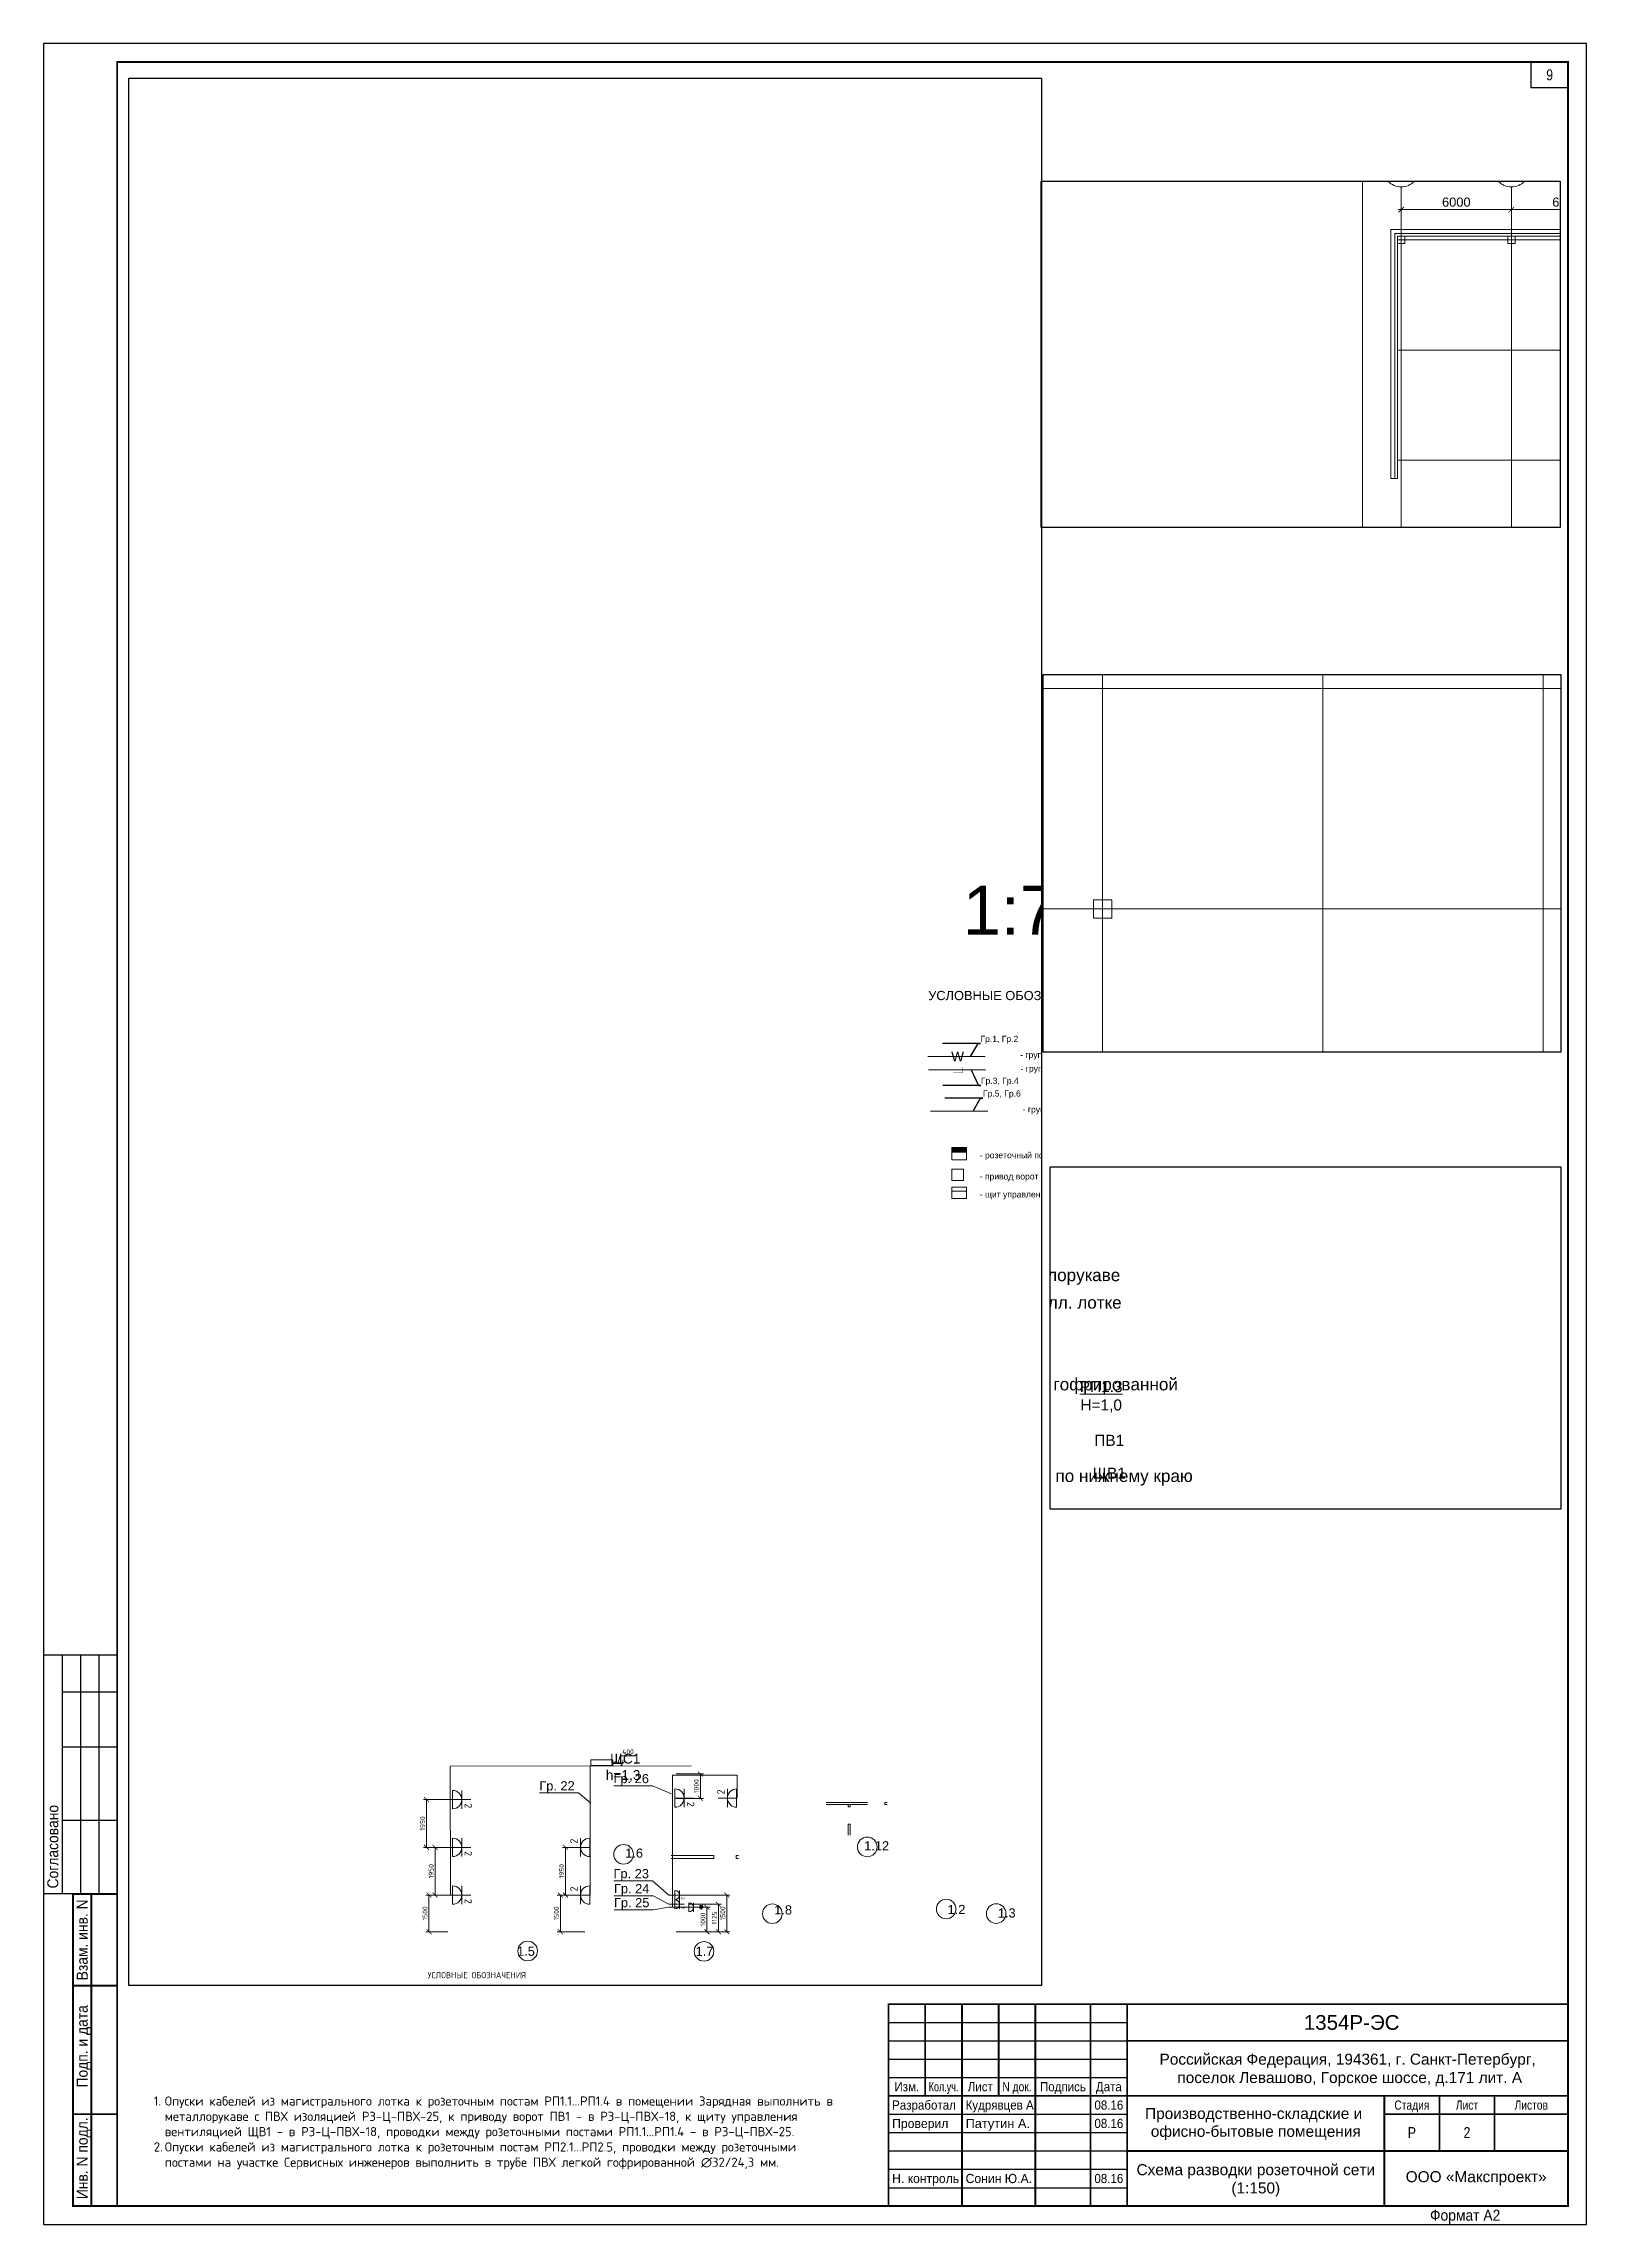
# Paper-space layout 'Стр9- ПЛАН РОЗЕТ' of a CAD drawing. Header units: millimetres. Extents: x 0 to 420, y 0 to 594.
# The model-space entities are those that its viewports show. They can reach past a viewport. Long polylines and large blocks are cut down to what shows.
import ezdxf
from ezdxf import colors
from ezdxf.entities.mleader import LeaderData, LeaderLine
from ezdxf.enums import TextEntityAlignment as Align
from ezdxf.math import Vec2, Vec3

# ---------------------------------------------------------------- set-up
doc = ezdxf.new("R2010")
doc.units = ezdxf.units.MM
doc.header["$PDMODE"] = 3
for name, pattern in [('ACAD_ISO04W100', [30, 24, -3, 0, -3]), ('PHANTOM2', [31.75, 15.875, -3.175, 3.175, -3.175, 3.175, -3.175]), ('осевая2', [28.575, 19.05, -3.175, 3.175, -3.175])]:
    doc.linetypes.add(name, pattern=pattern)
for name, color, linetype, lineweight in [('$Osveshenie', 240, 'Continuous', 15), ('$Оbорудование', 173, 'Continuous', 20), ('$Оbорудование @ 1', 173, 'Continuous', 20), ('$Оbорудование @ 150', 173, 'Continuous', 20), ('$Оbорудование @ 60', 173, 'Continuous', 20), ('1-Колонна', 244, 'Continuous', 60), ('1-Номр помещения', 173, 'Continuous', 20), ('1-Размеры', 251, 'Continuous', 15), ('1-Стена Газоbетонная', 194, 'Continuous', 60), ('1-Стена сэндвич-панель', 157, 'Continuous', 60), ('1-Цоколь', 249, 'Continuous', 15), ('Ось', 251, 'ACAD_ISO04W100', 9), ('Ось кр', 160, 'Continuous', 9), ('Таbлица текст', 251, 'Continuous', 15), ('ЭОМ_схема_т', 7, 'Continuous', 25)]:
    doc.layers.add(name, color=color, linetype=linetype, lineweight=lineweight)
for name, color, linetype in [('$TEXT', 250, 'Continuous'), ('$ФОРМАТКА', 7, 'Continuous'), ('1 этаж', 7, 'Continuous')]:
    doc.layers.add(name, color=color, linetype=linetype)
doc.layers.add('$Видовой Экран', color=41, linetype='Continuous', plot=False)
doc.styles.add('Arial', font='arial.ttf', dxfattribs={"height": 3.5})
doc.styles.add('Arial Annotative', font='arial.ttf', dxfattribs={"height": 2.5})
doc.styles.add('Arial-0', font='arial.ttf')
doc.styles.add('GOST_B', font='isocpeur.ttf', dxfattribs={"height": 2.5})
doc.styles.add('GOST_B 0.0', font='isocpeur.ttf')
doc.styles.add('Анно2.0', font='arial.ttf', dxfattribs={"height": 2})
doc.styles.add('Аннот2.5', font='arial.ttf', dxfattribs={"height": 2.5})
doc.styles.add('ГОСТ', font='isocpeur.ttf')
doc.dimstyles.new('100', dxfattribs={"dimscale": 100, "dimtxt": 2, "dimasz": 2, "dimexe": 1.25, "dimexo": 2, "dimtad": 1, "dimdec": 0, "dimtxsty": 'ГОСТ', "dimblk": 'ARCHTICK', "dimcen": 2.5, "dimadec": 0, "dimazin": 0, "dimtfac": 1, "dimtdec": 0, "dimtmove": 1, "dimatfit": 3, "dimfxl": 1, "dimtvp": 1, "dimtolj": 1, "dimtzin": 0, "dimarcsym": 0})
doc.dimstyles.new('АР-200', dxfattribs={"dimscale": 100, "dimtxt": 5, "dimasz": 3, "dimexe": 1.6, "dimexo": 1, "dimgap": 1.5, "dimtad": 1, "dimdec": 0, "dimdsep": 46, "dimtxsty": 'Arial-0', "dimblk": 'ARCHTICK', "dimcen": -4, "dimdle": 1.6, "dimclrd": 256, "dimclre": 256, "dimclrt": 256, "dimadec": 1, "dimazin": 0, "dimtfac": 1, "dimtdec": 0, "dimtmove": 1, "dimatfit": 3, "dimldrblk": 'ARCHTICK', "dimfxl": 1, "dimlwd": -1, "dimlwe": -1, "dimarcsym": 0})

psp = doc.layouts.new('Стр9- ПЛАН РОЗЕТ')

# ---------------------------------------------------------------- texts
at = {"layer": '$TEXT', "style": 'Arial'}
for s, p in [('Российская Федерация, 194361, г. Санкт-Петербург,', (355, 45)), (' поселок Левашово, Горское шоссе, д.171 лит. А', (355, 40)), ('Производственно-складские и ', (330, 30.21)), ('офисно-бытовые помещения', (330, 25.35))]:
    psp.add_text(s, height=3, dxfattribs=at).set_placement(p, align=Align.MIDDLE_CENTER)
at = {"layer": '$TEXT', "style": 'Arial', "width": 0.8}
psp.add_text('2', height=3, dxfattribs=at).set_placement((387.5, 25), align=Align.MIDDLE_CENTER)
at = {"layer": '$TEXT', "ltscale": 5, "style": 'Arial'}
for s, p in [('Схема разводки розеточной сети', (330, 14.9)), ('(1:150)', (330, 9.94))]:
    psp.add_text(s, height=3, dxfattribs=at).set_placement(p, align=Align.MIDDLE_CENTER)
at = {"layer": '$ФОРМАТКА', "linetype": 'Continuous', "style": 'Arial', "width": 0.8}
psp.add_text('9', height=3, dxfattribs=at).set_placement((410, 585.5), align=Align.MIDDLE_CENTER)
at = {"layer": '$ФОРМАТКА', "style": 'Arial', "width": 0.9}
psp.add_text('Согласовано', height=3, rotation=90, dxfattribs=at).set_placement((2.5, 91.5), align=Align.MIDDLE_LEFT)
for s, p in [('Взам. инв. N', (10.5, 77.5)), ('Подп. и дата', (10.5, 48.5)), ('Инв. N подл.', (10.5, 18))]:
    psp.add_text(s, height=3, rotation=90, dxfattribs=at).set_placement(p, align=Align.MIDDLE_CENTER)
at = {"layer": '$ФОРМАТКА', "style": 'Arial'}
for s, height, p in [('1354Р-ЭС', 4, (356.1, 55)), ('ООО «Макспроект»', 3, (390, 13))]:
    psp.add_text(s, height=height, dxfattribs=at).set_placement(p, align=Align.MIDDLE_CENTER)
for s, height, width, p in [('Изм.', 2.5, 0.9, (235, 37.5)), ('Кол.уч.', 2.5, 0.7, (245, 37.5)), ('Лист', 2.5, 0.9, (255, 37.5)), ('N док.', 2.5, 0.8, (265, 37.5)), ('Подпись', 2.5, 0.9, (277.5, 37.5)), ('Дата', 2.5, 0.9, (290, 37.5)), ('08.16', 2.5, 0.9, (290, 32.5)), ('Стадия', 2.5, 0.8, (372.5, 32.5)), ('Лист', 2.5, 0.8, (387.5, 32.5)), ('Листов', 2.5, 0.8, (405, 32.5)), ('08.16', 2.5, 0.9, (290, 27.5)), ('Р', 3, 0.8, (372.5, 25)), ('08.16', 2.5, 0.9, (290, 12.5)), ('Формат А2', 3, 0.9, (387, 2.5))]:
    psp.add_text(s, height=height, dxfattribs=dict(at, width=width)).set_placement(p, align=Align.MIDDLE_CENTER)
at = {"layer": '$ФОРМАТКА', "ltscale": 5, "style": 'Arial'}
for s, width, p in [('Разработал', 0.9, (231, 32.5)), ('Кудрявцев А.', 0.9, (251, 32.5)), ('Проверил', 0.95, (231, 27.5)), ('Н. контроль', 0.95, (231, 12.5)), ('Сонин Ю.А.', 0.95, (251, 12.5))]:
    psp.add_text(s, height=2.5, dxfattribs=dict(at, width=width)).set_placement(p, align=Align.MIDDLE_LEFT)
psp.add_text('Патутин А.', height=2.5, dxfattribs=at).set_placement((251, 27.5), align=Align.MIDDLE_LEFT)
at = {"layer": 'Таbлица текст', "color": 5, "insert": (30, 15), "char_height": 2.5, "attachment_point": 7, "style": 'GOST_B'}
psp.add_mtext_dynamic_manual_height_columns('\\pi-3,l3,t3,7.5;{\\C256;1.^IОпуски кабелей из магистрального лотка к розеточным постам РП1.1...РП1.4 в помещении Зарядная выполнить в металлорукаве с ПВХ изоляцией РЗ-Ц-ПВХ-25, к приводу ворот ПВ1 - в РЗ-Ц-ПВХ-18, к щиту управления вентиляцией ЩВ1 - в РЗ-Ц-ПВХ-18, проводки между розеточными постами РП1.1...РП1.4 - в РЗ-Ц-ПВХ-25.\\P2.^IОпуски кабелей из магистрального лотка к розеточным постам РП2.1...РП2.5, проводки между розеточными постами на участке Сервисных инженеров выполнить в трубе ПВХ легкой гофрированной ∅32/24,3 мм. }', width=184.7737, gutter_width=12.5, heights=[0], dxfattribs=at)

msp = doc.modelspace()

# ---------------------------------------------------------------- texts
at = {"layer": '$Osveshenie', "color": 7, "style": 'Аннот2.5'}
for s, p in [('- групповая линия в металлорукаве', (189779.1, -254219.8)), ('- групповая линия на металл. лотке', (189796, -254781.4)), ('- групповая линия в трубе гофрированной', (189880.6, -256450.8)), ('- групповая линия в трубе гофрированной', (189880.6, -256450.8))]:
    msp.add_text(s, height=250, dxfattribs=at).set_placement(p)
at = {"layer": '$Osveshenie', "color": 7, "insert": (187488.5, -254162.7), "char_height": 400, "width": 1563.282, "attachment_point": 6, "style": 'Анно2.0'}
msp.add_mtext('W', dxfattribs=at)
at = {"layer": '$Оbорудование', "color": 7, "char_height": 225, "width": 1192.659, "attachment_point": 8, "style": 'Анно2.0'}
for s, insert in [('{\\LРП1.3\\P}H=1,0', (195178.4, -256903.5)), ('ПВ1', (195343, -257584)), ('ЩВ1', (195343, -258320.4))]:
    msp.add_mtext(s, dxfattribs=dict(at, insert=insert))
at = {"color": 7, "lineweight": 0, "style": 'Аннот2.5'}
for s, p in [('- розеточный пост, высота установки по нижнему краю', (188127.1, -258322.3)), ('- привод ворот', (188127.1, -259188.7)), ('- щит управления вентиляцией', (188127.1, -259925))]:
    msp.add_text(s, height=250, dxfattribs=at).set_placement(p)
at = {"layer": '1 этаж', "color": 7, "lineweight": 25, "style": 'Аннот2.5'}
msp.add_text('УСЛОВНЫЕ ОБОЗНАЧЕНИЯ', height=375, dxfattribs=at).set_placement((186022.7, -251860.3))
at = {"layer": 'ЭОМ_схема_т', "color": 7, "transparency": 16777216, "insert": (190157, -248205.3), "char_height": 2000, "width": 3831.579, "attachment_point": 5, "style": 'Arial-0'}
msp.add_mtext('1:75', dxfattribs=at)

# ---------------------------------------------------------------- blocks, each defined once
blk = doc.blocks.new('_None')
blk = doc.blocks.new('234234234')
at = {"layer": '$Оbорудование'}
h = blk.add_hatch(color=256, dxfattribs=at)
h.dxf.hatch_style = 1
h.paths.add_polyline_path([(150, 125), (30, 25), (150, 25)], flags=17)
h.paths.add_polyline_path([(150, 125), (-150, 125), (-30, 25), (30, 25)])
h.paths.add_polyline_path([(-150, 125), (-150, 25), (-30, 25)])
blk.add_lwpolyline([(-150, -125), (150, -125), (150, 125), (-150, 125)], close=True, dxfattribs=at)
blk.add_lwpolyline([(-150, 125), (-150, 25), (150, 25)], dxfattribs=at)
blk = doc.blocks.new('оси круж')
blk.add_circle((0, 0), 1000)
at = {"style": 'Arial-0'}
blk.add_attdef('00', text='', height=700, dxfattribs=at).set_placement((-6, -339), align=Align.CENTER)
blk = doc.blocks.new('_ArchTick')
at = {"color": 0, "linetype": 'ByBlock', "const_width": 0.15}
blk.add_lwpolyline([(-0.5, -0.5), (0.5, 0.5)], dxfattribs=at)
blk = doc.blocks.new('*D132')
at = {"layer": '1-Размеры', "transparency": 16777216}
for p, q in [((231386, -218481), (231386, -219237)), ((237386, -218481), (237386, -219237)), ((231226, -219077), (237546, -219077))]:
    blk.add_line(p, q, dxfattribs=at)
at = {"layer": 'Defpoints', "color": 0, "transparency": 16777216}
for p in [(231386, -218381), (237386, -218381), (237386, -219077)]:
    blk.add_point(p, dxfattribs=at)
at = {"layer": '1-Размеры', "transparency": 16777216, "xscale": 300, "yscale": 300, "zscale": 300, "rotation": 180}
blk.add_blockref('_ArchTick', (231386, -219077), dxfattribs=at)
at = {"layer": '1-Размеры', "transparency": 16777216, "xscale": 300, "yscale": 300, "zscale": 300}
blk.add_blockref('_ArchTick', (237386, -219077), dxfattribs=at)
at = {"layer": '1-Размеры', "lineweight": 0, "transparency": 16777216, "insert": (234386, -218672), "char_height": 500, "attachment_point": 5, "style": 'Arial-0'}
blk.add_mtext('6000', dxfattribs=at)
blk = doc.blocks.new('*D133')
at = {"layer": '1-Размеры', "transparency": 16777216}
for p, q in [((225386, -218481), (225386, -219237)), ((231386, -218481), (231386, -219237)), ((225226, -219077), (231546, -219077))]:
    blk.add_line(p, q, dxfattribs=at)
at = {"layer": 'Defpoints', "color": 0, "transparency": 16777216}
for p in [(225386, -218381), (231386, -218381), (231386, -219077)]:
    blk.add_point(p, dxfattribs=at)
at = {"layer": '1-Размеры', "transparency": 16777216, "xscale": 300, "yscale": 300, "zscale": 300, "rotation": 180}
blk.add_blockref('_ArchTick', (225386, -219077), dxfattribs=at)
at = {"layer": '1-Размеры', "transparency": 16777216, "xscale": 300, "yscale": 300, "zscale": 300}
blk.add_blockref('_ArchTick', (231386, -219077), dxfattribs=at)
at = {"layer": '1-Размеры', "lineweight": 0, "transparency": 16777216, "insert": (228386, -218672), "char_height": 500, "attachment_point": 5, "style": 'Arial-0'}
blk.add_mtext('6000', dxfattribs=at)
blk = doc.blocks.new('$БлокРозеток 2п+PEскрыт_IP2X')
at = {"layer": '$Оbорудование', "lineweight": 20}
for points in [[(0, 0), (0, 5)], [(-2.5, 2.5), (2.5, 2.5)]]:
    blk.add_lwpolyline(points, dxfattribs=at)
blk.add_lwpolyline([(-2.5, 0, -1), (2.5, 0), (-2.5, 0)], format="xyb", dxfattribs=at)
at = {"style": 'GOST_B 0.0'}
blk.add_attdef('КОЛИЧЕСТВОРОЗЕТОК', text='', height=2, dxfattribs=at).set_placement((1, 2.7), align=Align.BOTTOM_LEFT)
blk = doc.blocks.new('$Розетка 2п+PEcкрыт_IP2x')
at = {"layer": '$Оbорудование', "lineweight": 20}
for points in [[(0, 0), (0, 5)], [(-2.5, 2.5), (2.5, 2.5)]]:
    blk.add_lwpolyline(points, dxfattribs=at)
blk.add_lwpolyline([(-2.5, 0, -1), (2.5, 0), (-2.5, 0)], format="xyb", dxfattribs=at)
blk = doc.blocks.new('*U184')
at = {"layer": '$Оbорудование @ 1', "rotation": 35.85142707695863}
blk.add_blockref('$Розетка 2п+PEcкрыт_IP2x', (156, 98), dxfattribs=at)
at = {"layer": '$Оbорудование @ 60', "xscale": 60, "yscale": 60, "zscale": 60, "rotation": 35.85142707695862}
blk.add_blockref('$Розетка 2п+PEcкрыт_IP2x', (156, 98), dxfattribs=at)
blk = doc.blocks.new('вывод кондиционер')
for p, q in [((-154, 471), (-124, 493)), ((-58, 493), (-27, 471)), ((-163, 373), (-174, 409)), ((-163, 373), (-163, 373)), ((-74, 334), (-110, 334)), ((-7, 409), (-19, 374))]:
    blk.add_line(p, q)
for points in [[(-113, 423), (-133, 446), (-147, 462), (-154, 471)], [(-124, 493), (-115, 479), (-104, 461), (-92, 438)], [(-92, 438), (-83, 456), (-72, 474), (-58, 493)], [(-27, 471), (-41, 452), (-55, 436), (-70, 422)], [(-174, 409), (-147, 417), (-127, 422), (-113, 423)], [(-104, 398), (-124, 388), (-144, 380), (-163, 373)], [(-110, 334), (-109, 365), (-107, 386), (-104, 398)], [(-19, 374), (-35, 379), (-55, 387), (-79, 398)], [(-79, 398), (-75, 371), (-73, 350), (-74, 334)], [(-70, 422), (-57, 421), (-35, 417), (-7, 409)]]:
    blk.add_open_spline(points, degree=3)
at = {"layer": '$Оbорудование', "color": 1, "linetype": 'ByBlock'}
blk.add_blockref('*U184', (0, 0), dxfattribs=at)
blk = doc.blocks.new('*D144')
at = {"layer": '$Оbорудование', "color": 0, "lineweight": -2, "transparency": 16777216}
for p, q in [((174284, -371661), (173395, -371661)), ((173520, -371661), (173520, -373161)), ((174284, -373161), (173395, -373161))]:
    blk.add_line(p, q, dxfattribs=at)
at = {"layer": 'Defpoints', "color": 0, "linetype": 'ByBlock', "transparency": 16777216}
for p in [(174484, -371661), (173520, -373161), (174484, -373161)]:
    blk.add_point(p, dxfattribs=at)
at = {"layer": '$Оbорудование', "color": 0, "linetype": 'ByBlock', "lineweight": -2, "transparency": 16777216, "xscale": 200, "yscale": 200, "zscale": 200}
for p, rotation in [((173520, -371661), 90), ((173520, -373161), 270)]:
    blk.add_blockref('_ArchTick', p, dxfattribs=dict(at, rotation=rotation))
at = {"layer": '$Оbорудование', "color": 0, "linetype": 'ByBlock', "transparency": 16777216, "insert": (173357, -372411), "char_height": 200, "attachment_point": 5, "rotation": 90, "style": 'ГОСТ'}
blk.add_mtext('\\A1;1500', dxfattribs=at)
blk = doc.blocks.new('*D145')
at = {"layer": '$Оbорудование', "color": 0, "lineweight": -2, "transparency": 16777216}
for p, q in [((174284, -369711), (173646, -369711)), ((173771, -371661), (173771, -369711)), ((174284, -371661), (173646, -371661))]:
    blk.add_line(p, q, dxfattribs=at)
at = {"layer": 'Defpoints', "color": 0, "linetype": 'ByBlock', "transparency": 16777216}
for p in [(173771, -369711), (174484, -369711), (174484, -371661)]:
    blk.add_point(p, dxfattribs=at)
at = {"layer": '$Оbорудование', "color": 0, "linetype": 'ByBlock', "lineweight": -2, "transparency": 16777216, "xscale": 200, "yscale": 200, "zscale": 200}
for p, rotation in [((173771, -369711), 90), ((173771, -371661), 270)]:
    blk.add_blockref('_ArchTick', p, dxfattribs=dict(at, rotation=rotation))
at = {"layer": '$Оbорудование', "color": 0, "linetype": 'ByBlock', "transparency": 16777216, "insert": (173608, -370686), "char_height": 200, "attachment_point": 5, "rotation": 90, "style": 'ГОСТ'}
blk.add_mtext('\\A1;1950', dxfattribs=at)
blk = doc.blocks.new('*D146')
at = {"layer": '$Оbорудование', "color": 0, "lineweight": -2, "transparency": 16777216}
for p, q in [((174284, -367761), (173294, -367761)), ((173419, -369711), (173419, -367761)), ((174284, -369711), (173294, -369711))]:
    blk.add_line(p, q, dxfattribs=at)
at = {"layer": 'Defpoints', "color": 0, "linetype": 'ByBlock', "transparency": 16777216}
for p in [(173419, -367761), (174484, -367761), (174484, -369711)]:
    blk.add_point(p, dxfattribs=at)
at = {"layer": '$Оbорудование', "color": 0, "linetype": 'ByBlock', "lineweight": -2, "transparency": 16777216, "xscale": 200, "yscale": 200, "zscale": 200}
for p, rotation in [((173419, -367761), 90), ((173419, -369711), 270)]:
    blk.add_blockref('_ArchTick', p, dxfattribs=dict(at, rotation=rotation))
at = {"layer": '$Оbорудование', "color": 0, "linetype": 'ByBlock', "transparency": 16777216, "insert": (173257, -368736), "char_height": 200, "attachment_point": 5, "rotation": 90, "style": 'ГОСТ'}
blk.add_mtext('\\A1;1950', dxfattribs=at)
blk = doc.blocks.new('*D148')
at = {"layer": '$Оbорудование', "color": 0, "lineweight": -2, "transparency": 16777216}
for p, q in [((179884, -371661), (178761, -371661)), ((178886, -373161), (178886, -371661)), ((179884, -373161), (178761, -373161))]:
    blk.add_line(p, q, dxfattribs=at)
at = {"layer": 'Defpoints', "color": 0, "linetype": 'ByBlock', "transparency": 16777216}
for p in [(178886, -371661), (180084, -371661), (180084, -373161)]:
    blk.add_point(p, dxfattribs=at)
at = {"layer": '$Оbорудование', "color": 0, "linetype": 'ByBlock', "lineweight": -2, "transparency": 16777216, "xscale": 200, "yscale": 200, "zscale": 200}
for p, rotation in [((178886, -371661), 90), ((178886, -373161), 270)]:
    blk.add_blockref('_ArchTick', p, dxfattribs=dict(at, rotation=rotation))
at = {"layer": '$Оbорудование', "color": 0, "linetype": 'ByBlock', "transparency": 16777216, "insert": (178724, -372411), "char_height": 200, "attachment_point": 5, "rotation": 90, "style": 'ГОСТ'}
blk.add_mtext('\\A1;1500', dxfattribs=at)
blk = doc.blocks.new('*D149')
at = {"layer": '$Оbорудование', "color": 0, "lineweight": -2, "transparency": 16777216}
for p, q in [((179884, -369711), (178973, -369711)), ((179098, -371661), (179098, -369711)), ((179884, -371661), (178973, -371661))]:
    blk.add_line(p, q, dxfattribs=at)
at = {"layer": 'Defpoints', "color": 0, "linetype": 'ByBlock', "transparency": 16777216}
for p in [(179098, -369711), (180084, -369711), (180084, -371661)]:
    blk.add_point(p, dxfattribs=at)
at = {"layer": '$Оbорудование', "color": 0, "linetype": 'ByBlock', "lineweight": -2, "transparency": 16777216, "xscale": 200, "yscale": 200, "zscale": 200}
for p, rotation in [((179098, -369711), 90), ((179098, -371661), 270)]:
    blk.add_blockref('_ArchTick', p, dxfattribs=dict(at, rotation=rotation))
at = {"layer": '$Оbорудование', "color": 0, "linetype": 'ByBlock', "transparency": 16777216, "insert": (178935, -370686), "char_height": 200, "attachment_point": 5, "rotation": 90, "style": 'ГОСТ'}
blk.add_mtext('\\A1;1950', dxfattribs=at)
blk = doc.blocks.new('*D147')
at = {"layer": '$Оbорудование', "color": 0, "lineweight": -2, "transparency": 16777216}
for p, q in [((184330, -372161), (184996, -372161)), ((184871, -373161), (184871, -372161)), ((183609, -373161), (184996, -373161))]:
    blk.add_line(p, q, dxfattribs=at)
at = {"layer": 'Defpoints', "color": 0, "linetype": 'ByBlock', "transparency": 16777216}
for p in [(184130, -372161), (184871, -372161), (183409, -373161)]:
    blk.add_point(p, dxfattribs=at)
at = {"layer": '$Оbорудование', "color": 0, "linetype": 'ByBlock', "lineweight": -2, "transparency": 16777216, "xscale": 200, "yscale": 200, "zscale": 200}
for p, rotation in [((184871, -372161), 90), ((184871, -373161), 270)]:
    blk.add_blockref('_ArchTick', p, dxfattribs=dict(at, rotation=rotation))
at = {"layer": '$Оbорудование', "color": 0, "linetype": 'ByBlock', "transparency": 16777216, "insert": (184708, -372661), "char_height": 200, "attachment_point": 5, "rotation": 90, "style": 'ГОСТ'}
blk.add_mtext('\\A1;1000', dxfattribs=at)
blk = doc.blocks.new('*D150')
at = {"layer": '$Оbорудование', "color": 0, "lineweight": -2, "transparency": 16777216}
for p, q in [((184141, -372036), (185462, -372036)), ((185337, -373161), (185337, -372036)), ((183609, -373161), (185462, -373161))]:
    blk.add_line(p, q, dxfattribs=at)
at = {"layer": 'Defpoints', "color": 0, "linetype": 'ByBlock', "transparency": 16777216}
for p in [(183941, -372036), (185337, -372036), (183409, -373161)]:
    blk.add_point(p, dxfattribs=at)
at = {"layer": '$Оbорудование', "color": 0, "linetype": 'ByBlock', "lineweight": -2, "transparency": 16777216, "xscale": 200, "yscale": 200, "zscale": 200}
for p, rotation in [((185337, -372036), 90), ((185337, -373161), 270)]:
    blk.add_blockref('_ArchTick', p, dxfattribs=dict(at, rotation=rotation))
at = {"layer": '$Оbорудование', "color": 0, "linetype": 'ByBlock', "transparency": 16777216, "insert": (185174, -372598), "char_height": 200, "attachment_point": 5, "rotation": 90, "style": 'ГОСТ'}
blk.add_mtext('\\A1;1125', dxfattribs=at)
blk = doc.blocks.new('*D151')
at = {"layer": '$Оbорудование', "color": 0, "lineweight": -2, "transparency": 16777216}
for p, q in [((183954, -371661), (185807, -371661)), ((185682, -373161), (185682, -371661)), ((183609, -373161), (185807, -373161))]:
    blk.add_line(p, q, dxfattribs=at)
at = {"layer": 'Defpoints', "color": 0, "linetype": 'ByBlock', "transparency": 16777216}
for p in [(183754, -371661), (185682, -371661), (183409, -373161)]:
    blk.add_point(p, dxfattribs=at)
at = {"layer": '$Оbорудование', "color": 0, "linetype": 'ByBlock', "lineweight": -2, "transparency": 16777216, "xscale": 200, "yscale": 200, "zscale": 200}
for p, rotation in [((185682, -371661), 90), ((185682, -373161), 270)]:
    blk.add_blockref('_ArchTick', p, dxfattribs=dict(at, rotation=rotation))
at = {"layer": '$Оbорудование', "color": 0, "linetype": 'ByBlock', "transparency": 16777216, "insert": (185520, -372411), "char_height": 200, "attachment_point": 5, "rotation": 90, "style": 'ГОСТ'}
blk.add_mtext('\\A1;1500', dxfattribs=at)
blk = doc.blocks.new('*D152')
at = {"layer": '$Оbорудование', "color": 0, "lineweight": -2, "transparency": 16777216}
for p, q in [((183609, -366711), (184726, -366711)), ((184601, -366711), (184601, -367711)), ((183609, -367711), (184726, -367711))]:
    blk.add_line(p, q, dxfattribs=at)
at = {"layer": 'Defpoints', "color": 0, "linetype": 'ByBlock', "transparency": 16777216}
for p in [(183409, -366711), (183409, -367711), (184601, -367711)]:
    blk.add_point(p, dxfattribs=at)
at = {"layer": '$Оbорудование', "color": 0, "linetype": 'ByBlock', "lineweight": -2, "transparency": 16777216, "xscale": 200, "yscale": 200, "zscale": 200}
for p, rotation in [((184601, -366711), 90), ((184601, -367711), 270)]:
    blk.add_blockref('_ArchTick', p, dxfattribs=dict(at, rotation=rotation))
at = {"layer": '$Оbорудование', "color": 0, "linetype": 'ByBlock', "transparency": 16777216, "insert": (184438, -367211), "char_height": 200, "attachment_point": 5, "rotation": 90, "style": 'ГОСТ'}
blk.add_mtext('\\A1;1000', dxfattribs=at)
blk = doc.blocks.new('*D153')
at = {"layer": '$Оbорудование', "color": 0, "lineweight": -2, "transparency": 16777216}
for p, q in [((181034, -366261), (181034, -366162)), ((181234, -366287), (181330, -365968)), ((181330, -365968), (181969, -365968)), ((181434, -366261), (181434, -366162)), ((181434, -366287), (181034, -366287))]:
    blk.add_line(p, q, dxfattribs=at)
at = {"layer": 'Defpoints', "color": 0, "linetype": 'ByBlock', "transparency": 16777216}
for p in [(181034, -366287), (181034, -366461), (181434, -366461)]:
    blk.add_point(p, dxfattribs=at)
at = {"layer": '$Оbорудование', "color": 0, "linetype": 'ByBlock', "lineweight": -2, "transparency": 16777216, "xscale": 200, "yscale": 200, "zscale": 200, "rotation": 180}
blk.add_blockref('_ArchTick', (181034, -366287), dxfattribs=at)
at = {"layer": '$Оbорудование', "color": 0, "linetype": 'ByBlock', "lineweight": -2, "transparency": 16777216, "xscale": 200, "yscale": 200, "zscale": 200}
blk.add_blockref('_ArchTick', (181434, -366287), dxfattribs=at)
at = {"layer": '$Оbорудование', "color": 0, "linetype": 'ByBlock', "transparency": 16777216, "insert": (181649, -365806), "char_height": 200, "attachment_point": 5, "style": 'ГОСТ'}
blk.add_mtext('\\A1;400', dxfattribs=at)
blk = doc.blocks.new('A$C409754DE')
at = {"layer": '$Osveshenie', "color": 7, "linetype": 'осевая2', "ltscale": 15}
for points in [[(-2252.3, 6376.4), (-12092.3, 6370.3)], [(-12092.3, 6370.3), (-12089.7, 1100)], [(-6380.3, 6373.2), (-6376.5, 1100.1)], [(-381.2, 6001.2), (-3025.3, 5995.3)], [(-3025.3, 5999.9), (-3022.6, 600.2)], [(-381.2, 6001.2), (-380.8, 5063.2)], [(-12000, 5000.2), (-12287.1, 5000)], [(-12000, 3050.2), (-12287.1, 3050)], [(-12000, 1100.2), (-12287.1, 1100)], [(-2917.6, 1099.9), (-3174.5, 1099.9)], [(-2917.6, 724.9), (-3174.5, 724.9)], [(-2353.9, 600.2), (-3174.5, 600.2)], [(-3607.7, -3899.8), (-5946.5, -3899.8)]]:
    blk.add_lwpolyline(points, dxfattribs=at)
at = {"layer": '$Оbорудование', "color": 0, "linetype": 'ByBlock'}
for p, q in [((3250, 4880), (4949.9, 4880)), ((4950, 4800), (3250, 4800)), ((4150, 4800), (4150, 4700)), ((4150, 4700), (4230, 4700)), ((4230, 4700), (4230, 4800)), ((4150, 4000), (4150, 3550)), ((4150, 4000), (4230, 4000)), ((4230, 4000), (4230, 3550))]:
    blk.add_line(p, q, dxfattribs=at)
at = {"layer": '$Оbорудование', "color": 7, "linetype": 'ByBlock'}
for p, q in [((5650, 4800), (5650, 4880)), ((5650, 4880), (5750, 4880)), ((5750, 4800), (5650, 4800))]:
    blk.add_line(p, q, dxfattribs=at)
at = {"layer": '$Оbорудование', "color": 0}
for centre in [(-5017.1, 2764.4), (4932.6, 3069), (8155.7, 531.2), (1056.7, 338.1), (10197.9, 344.7), (-8933.2, -1184.1), (-1732.4, -1200.7)]:
    blk.add_circle(centre, 400, dxfattribs=at)
at = {"layer": '1-Номр помещения', "color": 7}
blk.add_lwpolyline([(-6350, 6625), (-6350, 6400), (-5450, 6400), (-5450, 6625)], close=True, dxfattribs=at)
at = {"layer": '1-Стена Газоbетонная', "color": 7, "lineweight": 0, "ltscale": 100}
for points in [[(-3075, 2712), (-1325, 2712)], [(-1325, 2712), (-1325, 2600)], [(-425, 2712), (-425, 2600)], [(-425, 2712), (-325, 2712)], [(-3075, 2600), (-1325, 2600)], [(-425, 2600), (-325, 2600)]]:
    blk.add_lwpolyline(points, dxfattribs=at)
at = {"layer": '$Оbорудование', "color": 0, "linetype": 'ByBlock'}
blk.add_blockref('вывод кондиционер', (-1757.6, 191.5), dxfattribs=at)
at = {"layer": '$Оbорудование', "color": 0, "linetype": 'ByBlock', "xscale": 2, "yscale": 2, "zscale": 2, "rotation": 90}
blk.add_blockref('вывод кондиционер', (-12292.8, -3545.7), dxfattribs=at)
at = {"layer": '$Оbорудование @ 150', "color": 0, "linetype": 'ByBlock'}
for p, xscale, yscale, zscale, rotation in [((-12000, 5000), 150, 150, 150, 270), ((-2917.6, 5063), 150, 150, 150, 270), ((-400, 5063.2), 150, 150, 150, 89.99999999999999), ((-12000, 3050), 150, 150, 150, 270), ((-6400, 3050), 150, 150, 150, 89.99999999999999), ((-12000, 1100), 150, 150, 150, 270), ((-6400, 1100), 150, 150, 150, 89.99999999999999), ((-2917.6, 1099.9), 75, 75, 75, 270), ((-2917.6, 724.9), 75, 75, 75, 270)]:
    blk.add_blockref('$БлокРозеток 2п+PEскрыт_IP2X', p, dxfattribs=dict(at, xscale=xscale, yscale=yscale, zscale=zscale, rotation=rotation)).add_auto_attribs({'КОЛИЧЕСТВОРОЗЕТОК': '2'})
at = {"layer": '$Оbорудование @ 150', "color": 0, "linetype": 'ByBlock', "xscale": 75, "yscale": 75, "zscale": 75, "rotation": 270}
blk.add_blockref('$БлокРозеток 2п+PEскрыт_IP2X', (-2353.9, 600.2), dxfattribs=at)
at = {"layer": '$Оbорудование @ 150', "color": 0, "linetype": 'ByBlock', "xscale": 150, "yscale": 150, "zscale": 150}
blk.add_blockref('$БлокРозеток 2п+PEскрыт_IP2X', (-13070, -3354.2), dxfattribs=at).add_auto_attribs({'КОЛИЧЕСТВОРОЗЕТОК': '2'})
blk.add_blockref('$БлокРозеток 2п+PEскрыт_IP2X', (-13110.3, -4738.2), dxfattribs=at)
at = {"layer": '$Osveshenie', "color": 7, "style": 'Аннот2.5'}
blk.add_text('- групповая линия в трубе гофрированной', height=250, dxfattribs=at).set_placement((-2180.4, -3956.8))
at = {"layer": '$Оbорудование', "color": 7, "insert": (-4330.3, 6303.3), "char_height": 400, "width": 582.794, "attachment_point": 6, "style": 'Анно2.0'}
blk.add_mtext('ЩС1\\Ph=1,3', dxfattribs=at)
at = {"layer": '1 этаж', "color": 7, "lineweight": 25, "style": 'ГОСТ'}
for s, p in [('УСЛОВНЫЕ ОБОЗНАЧЕНИЯ', (-13016.3, -2296.8)), ('- Блок из 2-х розеток ~220B ', (-12386.8, -2914.1)), ('скрытой установки с защитным контактом', (-12414.3, -3195.7)), ('высота установки 300мм', (-12414.3, -3528.6)), ('- Вывод под кондиционер ', (-12386.8, -4039.4)), ('высота 2000мм', (-12414.3, -4321))]:
    blk.add_text(s, height=250, dxfattribs=at).set_placement(p)
at = {"layer": '1-Номр помещения', "color": 0, "char_height": 375, "width": 1061.513, "attachment_point": 5, "style": 'Аннот2.5'}
for s, insert in [('1.12', (5317, 3113.7)), ('1.8', (1497.8, 491.9)), ('1.2', (8577.1, 511.2)), ('1.3', (10629.6, 366.1))]:
    blk.add_mtext(s, dxfattribs=dict(at, insert=insert))
at = {"layer": '1-Номр помещения', "color": 7, "char_height": 375, "width": 1061.513, "attachment_point": 5, "style": 'Аннот2.5'}
for s, insert in [('1.6', (-4587.7, 2812.5)), ('1.5', (-9004, -1197.1)), ('1.7', (-1712.9, -1197.1))]:
    blk.add_mtext(s, dxfattribs=dict(at, insert=insert))
at = {"layer": '$Оbорудование', "color": 0, "linetype": 'ByBlock'}
dim = blk.add_linear_dim(base=(-5450, 6474.1), p1=(-5050, 6300), p2=(-5450, 6300), dimstyle='100', override={"dimfxl": 250}, dxfattribs=at)
dim.commit()
dim.dimension.update_dxf_attribs({"geometry": '*D153', "text_midpoint": (-5091.9, 6955.3), "insert": (-186483.9, 372760.9)})
for base, p1, p2, picture, middle in [((-1883.3, 5050), (-3075, 6050), (-3075, 5050), '*D152', (-2045.8, 5550)), ((-13064.6, 5000.2), (-12000, 3050), (-12000, 5000.2), '*D146', (-13227.1, 4025.1)), ((-12713, 3050.2), (-12000, 1100), (-12000, 3050.2), '*D145', (-12875.5, 2075.1)), ((-7386.2, 3050), (-6400, 1100), (-6400, 3050), '*D149', (-7548.7, 2075)), ((-12964.1, -400), (-12000, 1100.2), (-12000, -400), '*D144', (-13126.6, 350.1)), ((-7597.8, 1100), (-6400, -400), (-6400, 1100), '*D148', (-7760.3, 350)), ((-801.6, 1099.9), (-3075, -400), (-2730.1, 1099.9), '*D151', (-964.1, 350)), ((-1147, 724.9), (-3075, -400), (-2542.6, 724.9), '*D150', (-1309.5, 162.5)), ((-1613.4, 600.2), (-3075, -400), (-2353.9, 600.2), '*D147', (-1775.9, 100.1))]:
    dim = blk.add_linear_dim(base=base, p1=p1, p2=p2, angle=90, dimstyle='100', override={"dimfxl": 250}, dxfattribs=at)
    dim.commit()
    dim.dimension.update_dxf_attribs({"geometry": picture, "text_midpoint": middle, "insert": (-186483.9, 372760.9)})
at = {"layer": '$TEXT', "color": 7}
ml = blk.add_multileader_mtext('Standard', dxfattribs=at)
ml.set_content('{\\fArial|b0|i0|c204|p34;Гр}. 26', color=7, style='Анно2.0')
ml.set_leader_properties(color=256)
ml.set_arrow_properties(name='NONE')
ml.build(insert=Vec2(0, 0))
ml.multileader.update_dxf_attribs({"text_left_attachment_type": 6, "text_right_attachment_type": 6, "dogleg_length": 1, "arrow_head_size": 450, "scale": 150})
ctx = ml.context
ctx.base_point, ctx.scale, ctx.char_height, ctx.arrow_head_size, ctx.landing_gap_size, ctx.plane_origin = Vec3(-5363.8, 5568.6), 150, 375, 450, 0, Vec3(-3211.7, 4370.8)
ctx.left_attachment, ctx.right_attachment, ctx.text_align_type = 6, 6, 2
notes = []
notes.append((ctx, [(1, (1, 1, 0), (-3830.2, 5568.6), (-1, 0), 150, [(0, [(-3058.7, 5235.8), (-3830.2, 5568.6)], 0, [])])]))
ctx.mtext.insert, ctx.mtext.alignment, ctx.mtext.flow_direction = Vec3(-3980.2, 6047.7), 3, 5
ml = blk.add_multileader_mtext('Standard', dxfattribs=at)
ml.set_content('{\\fArial|b0|i0|c204|p34;Гр}. 22', color=7, style='Анно2.0')
ml.set_leader_properties(color=256)
ml.set_arrow_properties(name='NONE')
ml.build(insert=Vec2(0, 0))
ml.multileader.update_dxf_attribs({"text_left_attachment_type": 6, "text_right_attachment_type": 6, "dogleg_length": 1, "arrow_head_size": 450, "scale": 150})
ctx = ml.context
ctx.base_point, ctx.scale, ctx.char_height, ctx.arrow_head_size, ctx.landing_gap_size, ctx.plane_origin = Vec3(-8391.7, 5272.8), 150, 375, 450, 0, Vec3(-6243.2, 3812.2)
ctx.left_attachment, ctx.right_attachment, ctx.text_align_type = 6, 6, 2
notes.append((ctx, [(1, (1, 1, 0), (-6861.7, 5272.8), (-1, 0), 150, [(0, [(-6348.8, 4851.9), (-6861.7, 5272.8)], 0, [])])]))
ctx.mtext.insert, ctx.mtext.alignment, ctx.mtext.flow_direction = Vec3(-7011.7, 5751.9), 3, 5
ml = blk.add_multileader_mtext('Standard', dxfattribs=at)
ml.set_content('{\\fArial|b0|i0|c204|p34;Гр}. 23', color=7, style='Анно2.0')
ml.set_leader_properties(color=256)
ml.set_arrow_properties(name='NONE')
ml.build(insert=Vec2(0, 0))
ml.multileader.update_dxf_attribs({"text_left_attachment_type": 6, "text_right_attachment_type": 6, "dogleg_length": 1, "arrow_head_size": 450, "scale": 150})
ctx = ml.context
ctx.base_point, ctx.scale, ctx.char_height, ctx.arrow_head_size, ctx.landing_gap_size, ctx.plane_origin = Vec3(-5364.1, 1686.2), 150, 375, 450, 0, Vec3(-3211.7, 225.7)
ctx.left_attachment, ctx.right_attachment, ctx.text_align_type = 6, 6, 2
notes.append((ctx, [(1, (1, 1, 0), (-3830.2, 1686.2), (-1, 0), 150, [(0, [(-3174.5, 1099.9), (-3830.2, 1686.2)], 0, [])])]))
ctx.mtext.insert, ctx.mtext.alignment, ctx.mtext.flow_direction = Vec3(-3980.2, 2165.4), 3, 5
ml = blk.add_multileader_mtext('Standard', dxfattribs=at)
ml.set_content('{\\fArial|b0|i0|c204|p34;Гр}. 24', color=7, style='Анно2.0')
ml.set_leader_properties(color=256)
ml.set_arrow_properties(name='NONE')
ml.build(insert=Vec2(0, 0))
ml.multileader.update_dxf_attribs({"text_left_attachment_type": 6, "text_right_attachment_type": 6, "dogleg_length": 1, "arrow_head_size": 450, "scale": 150})
ctx = ml.context
ctx.base_point, ctx.scale, ctx.char_height, ctx.arrow_head_size, ctx.landing_gap_size, ctx.plane_origin = Vec3(-5343.5, 1074.1), 150, 375, 450, 0, Vec3(-3211.7, -149.3)
ctx.left_attachment, ctx.right_attachment, ctx.text_align_type = 6, 6, 2
notes.append((ctx, [(1, (1, 1, 0), (-3811.2, 1074.1), (-1, 0), 150, [(0, [(-3174.5, 724.9), (-3811.2, 1074.1)], 0, [])])]))
ctx.mtext.insert, ctx.mtext.alignment, ctx.mtext.flow_direction = Vec3(-3961.2, 1553.2), 3, 5
ml = blk.add_multileader_mtext('Standard', dxfattribs=at)
ml.set_content('{\\fArial|b0|i0|c204|p34;Гр}. 2{\\fArial|b0|i0|c204|p34;5}', color=7, style='Анно2.0')
ml.set_leader_properties(color=256)
ml.set_arrow_properties(name='NONE')
ml.build(insert=Vec2(0, 0))
ml.multileader.update_dxf_attribs({"text_left_attachment_type": 6, "text_right_attachment_type": 6, "dogleg_length": 1, "arrow_head_size": 450, "scale": 150})
ctx = ml.context
ctx.base_point, ctx.scale, ctx.char_height, ctx.arrow_head_size, ctx.landing_gap_size, ctx.plane_origin = Vec3(-5347.9, 499.3), 150, 375, 450, 0, Vec3(-3211.7, -724.1)
ctx.left_attachment, ctx.right_attachment, ctx.text_align_type = 6, 6, 2
notes.append((ctx, [(1, (1, 1, 0), (-3811.2, 499.3), (-1, 0), 150, [(0, [(-3174.5, 600.2), (-3811.2, 499.3)], 0, [])])]))
ctx.mtext.insert, ctx.mtext.alignment, ctx.mtext.flow_direction = Vec3(-3961.2, 978.4), 3, 5
ml = blk.add_multileader_mtext('Standard', dxfattribs=at)
ml.set_content('{\\fArial|b0|i0|c204|p34;Гр}.{\\fArial|b0|i0|c204|p34;21}, {\\fArial|b0|i0|c204|p34;Гр}.{\\fArial|b0|i0|c204|p34;2}6', color=7, style='Arial Annotative')
ml.set_leader_properties(color=256)
ml.set_arrow_properties(name='NONE')
ml.build(insert=Vec2(0, 0))
ml.multileader.update_dxf_attribs({"text_left_attachment_type": 6, "text_right_attachment_type": 6, "dogleg_length": 1, "arrow_head_size": 300, "scale": 100})
ctx = ml.context
ctx.base_point, ctx.scale, ctx.char_height, ctx.arrow_head_size, ctx.landing_gap_size, ctx.plane_origin = Vec3(-3800.3, -3376.1), 100, 250, 300, 0, Vec3(-4202.6, -3899.8)
ctx.left_attachment, ctx.right_attachment = 6, 6
notes.append((ctx, [(0, (1, 1, 0), (-3900.3, -3376.1), (1, 0), 100, [(0, [(-4202.6, -3899.8), (-3900.3, -3376.1)], 0, [])])]))
ctx.mtext.insert, ctx.mtext.flow_direction = Vec3(-3800.3, -3056.7), 5
for ctx, leaders in notes:
    for number, flags, end, landing, length, lines in leaders:
        leader = LeaderData()
        leader.index, (leader.has_last_leader_line, leader.has_dogleg_vector, leader.attachment_direction) = number, flags
        leader.last_leader_point, leader.dogleg_vector, leader.dogleg_length = Vec3(end), Vec3(landing), length
        for number, points, colour, breaks in lines:
            line = LeaderLine()
            line.index, line.vertices, line.color, line.breaks = number, Vec3.list(points), colors.encode_raw_color(colour), breaks
            leader.lines.append(line)
        ctx.leaders.append(leader)

# ---------------------------------------------------------------- dimensions: what is measured, and where the dimension line sits
at = {"layer": '1-Размеры', "color": 7, "lineweight": 0}
for base, p1, p2, picture, middle in [((231386.1, -219076.9), (225386.1, -218380.7), (231386.1, -218380.7), '*D133', (228386.1, -218671.6)), ((237386.1, -219076.9), (231386.1, -218380.7), (237386.1, -218380.7), '*D132', (234386.1, -218671.6))]:
    dim = msp.add_linear_dim(base=base, p1=p1, p2=p2, dimstyle='АР-200', dxfattribs=at)
    dim.commit()
    dim.dimension.update_dxf_attribs({"geometry": picture, "text_midpoint": middle})

# ---------------------------------------------------------------- linework, layer by layer
at = {"layer": '$Osveshenie', "color": 7, "linetype": 'осевая2', "ltscale": 15}
for points in [[(188351.8, -254162.7), (186012.9, -254162.7)], [(188453.3, -256393.7), (186114.5, -256393.7)], [(188453.3, -256393.7), (186114.5, -256393.7)]]:
    msp.add_lwpolyline(points, dxfattribs=at)
at = {"layer": '$Osveshenie', "color": 7, "linetype": 'PHANTOM2', "ltscale": 30, "const_width": 40}
msp.add_lwpolyline([(188368.5, -254709.5), (186034.6, -254709.5)], dxfattribs=at)
at = {"layer": '$Osveshenie', "color": 7, "const_width": 10}
msp.add_lwpolyline([(187051.2, -254596.4), (187051.2, -254822.6), (187433.6, -254822.6), (187433.6, -254596.4)], dxfattribs=at)
at = {"layer": '$Оbорудование', "color": 0, "linetype": 'ByBlock'}
for p, q in [((94766, -215052.2), (153002.1, -215052.2)), ((153002.1, -215052.2), (153002.1, -296223.2)), ((223286.5, -304473.2), (223286.5, -215052.2)), ((224816.1, -233726.5), (225186.1, -233726.5))]:
    msp.add_line(p, q, dxfattribs=at)
at = {"layer": '$Оbорудование', "color": 7}
for points in [[(186989, -258763.5), (187463.9, -258763.5), (187463.9, -259226.2), (186989, -259226.2)], [(186989, -259499.8), (187587.7, -259499.8), (187587.7, -259962.6), (186989, -259962.6)]]:
    msp.add_lwpolyline(points, close=True, dxfattribs=at)
msp.add_lwpolyline([(186989, -259668), (187587.7, -259668)], dxfattribs=at)
at = {"layer": '1-Колонна', "color": 7, "lineweight": 0}
for points in [[(225186.1, -220526.5), (225586.1, -220526.5), (225586.1, -220926.5), (225186.1, -220926.5)], [(231186.1, -220526.5), (231586.1, -220526.5), (231586.1, -220926.5), (231186.1, -220926.5)], [(120588.5, -256476.5), (121088.5, -256476.5), (121088.5, -256976.5), (120588.5, -256976.5)]]:
    msp.add_lwpolyline(points, close=True, dxfattribs=at)
at = {"layer": '1-Стена сэндвич-панель', "color": 7, "lineweight": 0}
for points in [[(245922.4, -220376.5), (225036.1, -220376.5), (225036.1, -233726.5)], [(245922.4, -220526.5), (225186.1, -220526.5), (225186.1, -233726.5)]]:
    msp.add_lwpolyline(points, dxfattribs=at)
at = {"layer": '1-Цоколь', "color": 7, "lineweight": 0}
msp.add_lwpolyline([(245922.4, -220156.5), (224816.1, -220156.5), (224816.1, -233726.5)], dxfattribs=at)
at = {"layer": 'Ось', "color": 7, "lineweight": 0, "ltscale": 100}
for p, q in [((120838.5, -289726.5), (120838.5, -217836.8)), ((126838.5, -289726.5), (126838.5, -217836.8)), ((132838.5, -289726.5), (132838.5, -217836.8)), ((225386.1, -233726.5), (225386.1, -217836.8)), ((231386.1, -289726.5), (231386.1, -217836.8)), ((279386.1, -220726.5), (225186.1, -220726.5)), ((279386.1, -226726.5), (225186.1, -226726.5)), ((279386.1, -232726.5), (225186.1, -232726.5)), ((225386.1, -289726.5), (225386.1, -233726.5)), ((150865.6, -250726.8), (96665.6, -250726.8)), ((150838.5, -250726.5), (117374.8, -250726.5)), ((150865.6, -256726.8), (96665.6, -256726.8)), ((150838.5, -256726.5), (117374.8, -256726.5))]:
    msp.add_line(p, q, dxfattribs=at)

# ---------------------------------------------------------------- block references
at = {"layer": '$Оbорудование', "color": 1, "linetype": 'ByBlock'}
msp.add_blockref('A$C409754DE', (178600.8, -289526.5), dxfattribs=at)
at = {"color": 7, "lineweight": 0, "xscale": 2, "yscale": 2, "zscale": 2}
msp.add_blockref('234234234', (187283.8, -258129.5), dxfattribs=at)
at = {"layer": 'Ось кр', "color": 7, "lineweight": 0}
ref = msp.add_blockref('оси круж', (225386.1, -216836.8), dxfattribs=dict(at, rotation=180))
ref.add_attrib('00', '1', dxfattribs={"layer": '0', "height": 700, "style": 'Arial-0'}).set_placement((225392.2, -217176), align=Align.CENTER)
ref = msp.add_blockref('оси круж', (231386.1, -216836.8), dxfattribs=dict(at, rotation=180))
ref.add_attrib('00', '2', dxfattribs={"layer": '0', "height": 700, "style": 'Arial-0'}).set_placement((231392.2, -217176), align=Align.CENTER)

msp.set_redraw_order([(e.dxf.handle, doc.entitydb.next_handle()) for e in msp.query("TEXT MTEXT ATTDEF DIMENSION ARC_DIMENSION")])  # texts and dimensions are drawn at this point

# ---------------------------------------------------------------- leaders
at = {"layer": '$TEXT', "color": 7}
ml = msp.add_multileader_mtext('Standard', dxfattribs=at)
ml.set_content('Гр.1, Гр.2', color=7, style='Arial Annotative')
ml.set_leader_properties(color=256)
ml.set_arrow_properties(name='NONE')
ml.build(insert=Vec2(0, 0))
ml.multileader.update_dxf_attribs({"text_left_attachment_type": 6, "text_right_attachment_type": 6, "dogleg_length": 1, "arrow_head_size": 300, "scale": 100})
ctx = ml.context
ctx.base_point, ctx.scale, ctx.char_height, ctx.arrow_head_size, ctx.landing_gap_size, ctx.plane_origin = Vec3(188159.2, -253639.1), 100, 250, 300, 0, Vec3(187756.9, -254162.7)
ctx.left_attachment, ctx.right_attachment = 6, 6
notes = []
notes.append((ctx, [(0, (1, 1, 0), (188059.2, -253639.1), (1, 0), 100, [(0, [(187756.9, -254162.7), (188059.2, -253639.1)], 0, [])])]))
ctx.mtext.insert, ctx.mtext.flow_direction = Vec3(188159.2, -253319.7), 5
ml = msp.add_multileader_mtext('Standard', dxfattribs=at)
ml.set_content('Гр.3, Гр.4', color=7, style='Arial Annotative')
ml.set_leader_properties(color=256)
ml.set_arrow_properties(name='NONE')
ml.build(insert=Vec2(0, 0))
ml.multileader.update_dxf_attribs({"text_left_attachment_type": 6, "text_right_attachment_type": 6, "dogleg_length": 1, "arrow_head_size": 300, "scale": 100})
ctx = ml.context
ctx.base_point, ctx.scale, ctx.char_height, ctx.arrow_head_size, ctx.landing_gap_size, ctx.plane_origin = Vec3(188176.1, -255350.8), 100, 250, 300, 0, Vec3(187773.8, -254709.5)
ctx.left_attachment, ctx.right_attachment = 6, 6
notes.append((ctx, [(0, (1, 1, 0), (188076.1, -255350.8), (1, 0), 100, [(0, [(187773.8, -254709.5), (188076.1, -255350.8)], 0, [])])]))
ctx.mtext.insert, ctx.mtext.flow_direction = Vec3(188176.1, -255031.4), 5
ml = msp.add_multileader_mtext('Standard', dxfattribs=at)
ml.set_content('Гр.5, Гр.6', color=7, style='Arial Annotative')
ml.set_leader_properties(color=256)
ml.set_arrow_properties(name='NONE')
ml.build(insert=Vec2(0, 0))
ml.multileader.update_dxf_attribs({"text_left_attachment_type": 6, "text_right_attachment_type": 6, "dogleg_length": 1, "arrow_head_size": 300, "scale": 100})
ctx = ml.context
ctx.base_point, ctx.scale, ctx.char_height, ctx.arrow_head_size, ctx.landing_gap_size, ctx.plane_origin = Vec3(188260.7, -255870.1), 100, 250, 300, 0, Vec3(187858.4, -256393.7)
ctx.left_attachment, ctx.right_attachment = 6, 6
notes.append((ctx, [(0, (1, 1, 0), (188160.7, -255870.1), (1, 0), 100, [(0, [(187858.4, -256393.7), (188160.7, -255870.1)], 0, [])])]))
ctx.mtext.insert, ctx.mtext.flow_direction = Vec3(188260.7, -255550.7), 5
for ctx, leaders in notes:
    for number, flags, end, landing, length, lines in leaders:
        leader = LeaderData()
        leader.index, (leader.has_last_leader_line, leader.has_dogleg_vector, leader.attachment_direction) = number, flags
        leader.last_leader_point, leader.dogleg_vector, leader.dogleg_length = Vec3(end), Vec3(landing), length
        for number, points, colour, breaks in lines:
            line = LeaderLine()
            line.index, line.vertices, line.color, line.breaks = number, Vec3.list(points), colors.encode_raw_color(colour), breaks
            leader.lines.append(line)
        ctx.leaders.append(leader)

# ---------------------------------------------------------------- linework, layer by layer
at = {"layer": '$Видовой Экран'}
for points in [[(23.23, 584.57), (271.64, 584.57), (271.64, 65.08), (23.23, 65.08)], [(271.6, 556.53), (412.85, 556.53), (412.85, 462.2), (271.6, 462.2)], [(272.16, 422.17), (413.08, 422.17), (413.08, 319.29), (272.16, 319.29)], [(274, 288.1), (413.02, 288.1), (413.02, 194.78), (274, 194.78)]]:
    psp.add_lwpolyline(points, close=True, dxfattribs=at)
at = {"layer": '$ФОРМАТКА'}
psp.add_lwpolyline([(0, 594), (0, 0), (420, 0), (420, 594)], close=True, dxfattribs=at)
at = {"layer": '$ФОРМАТКА', "linetype": 'Continuous', "const_width": 0.5}
psp.add_lwpolyline([(20, 5), (415, 5), (415, 589), (20, 589)], close=True, dxfattribs=at)
at = {"layer": '$ФОРМАТКА'}
for points in [[(415, 582), (405, 582), (405, 589), (415, 589), (415, 582)], [(20, 155), (0, 155)], [(5, 155), (5, 90)], [(10, 155), (10, 90)], [(15, 155), (15, 90)], [(20, 145), (5, 145)], [(20, 130), (5, 130)], [(20, 110), (5, 110)], [(20, 90), (0, 90)], [(230, 55), (295, 55)], [(230, 50), (230, 5)], [(230, 50), (295, 50)], [(230, 45), (295, 45)], [(230, 40), (295, 40)], [(230, 30), (295, 30)], [(240, 35), (240, 35)], [(260, 35), (260, 35)], [(230, 25), (295, 25)], [(230, 20), (295, 20)], [(230, 15), (295, 15)], [(230, 10), (295, 10)]]:
    psp.add_lwpolyline(points, dxfattribs=at)
psp.add_lwpolyline([(20, 5, 0.5, 0.5, 0), (8, 5, 0.5, 0.5, 0), (8, 90, 0.5, 0.5, 0), (20, 90, 0, 0, 0)], format="xyseb", dxfattribs=at)
at = {"layer": '$ФОРМАТКА', "const_width": 0.5}
for points in [[(20, 90), (8, 90)], [(13, 90), (13, 5)], [(20, 65), (8, 65)], [(240, 35), (240, 60)], [(250, 5), (250, 60)], [(260, 35), (260, 60)], [(270, 5), (270, 60)], [(285, 5), (285, 60)], [(295, 5), (295, 60)], [(295, 50), (415, 50)], [(20, 30), (8, 30)], [(230, 35), (415, 35)], [(365, 5), (365, 35)], [(365, 30), (415, 30)], [(380, 20), (380, 35)], [(395, 20), (395, 35)], [(295, 20), (415, 20)]]:
    psp.add_lwpolyline(points, dxfattribs=at)
at = {"layer": '$ФОРМАТКА'}
psp.add_lwpolyline([(415, 5, 0.5, 0.5, 0), (230, 5, 0.5, 0.5, 0), (230, 60, 0.5, 0.5, 0), (415, 60, 0.5, 0.5, 0)], format="xyseb", close=True, dxfattribs=at)

psp.set_redraw_order([(e.dxf.handle, doc.entitydb.next_handle()) for e in psp.query("TEXT MTEXT ATTDEF DIMENSION ARC_DIMENSION")])  # texts and dimensions are drawn at this point

# ---------------------------------------------------------------- viewports
at = {"layer": '$Видовой Экран'}
for center, size, view_center_point, view_height, status, frozen, outline in [((147.44, 324.82), (248.42, 519.494), (172016.36, -253157.73), 77924.167, 3, ['$Оbорудование @ 1', '$Оbорудование @ 60'], [(23.23, 584.57), (271.64, 584.57), (271.64, 65.08), (23.23, 65.08)]), ((342.62, 370.73), (140.92, 102.8765), (126272.06, -255484.01), 10287.6531, 4, ['$Оbорудование @ 1', '$Оbорудование @ 150', '$Оbорудование @ 60'], [(272.16, 422.17), (413.08, 422.17), (413.08, 319.29), (272.16, 319.29)]), ((343.51, 241.44), (139.03, 93.3241), (199347.91, -255380.66), 6999.3054, 5, ['$Оbорудование @ 1', '$Оbорудование @ 150', '$Оbорудование @ 60'], [(274, 288.1), (413.02, 288.1), (413.02, 194.78), (274, 194.78)])]:
    vp = psp.add_viewport(center=center, size=size, view_center_point=view_center_point, view_height=view_height, status=status, dxfattribs=at)
    vp.frozen_layers = frozen
    vp.dxf.flags = 0x10000  # cut along an outline
    vp.dxf.clipping_boundary_handle = psp.add_lwpolyline(outline, format="xyb", close=True, dxfattribs={"invisible": 1}).dxf.handle
vp = psp.add_viewport(center=(342.23, 509.36), size=(141.25, 94.3257), view_center_point=(219913.08, -226962.86), view_height=18865.131, dxfattribs=at)
vp.frozen_layers = ['$Оbорудование @ 1', '$Оbорудование @ 150', '$Оbорудование @ 60']
vp.dxf.flags = 0x10000  # cut along an outline
vp.dxf.clipping_boundary_handle = psp.add_lwpolyline([(271.6, 556.53), (412.85, 556.53), (412.85, 462.2), (271.6, 462.2)], format="xyb", close=True, dxfattribs={"invisible": 1}).dxf.handle

doc.saveas('drawing.dxf')
